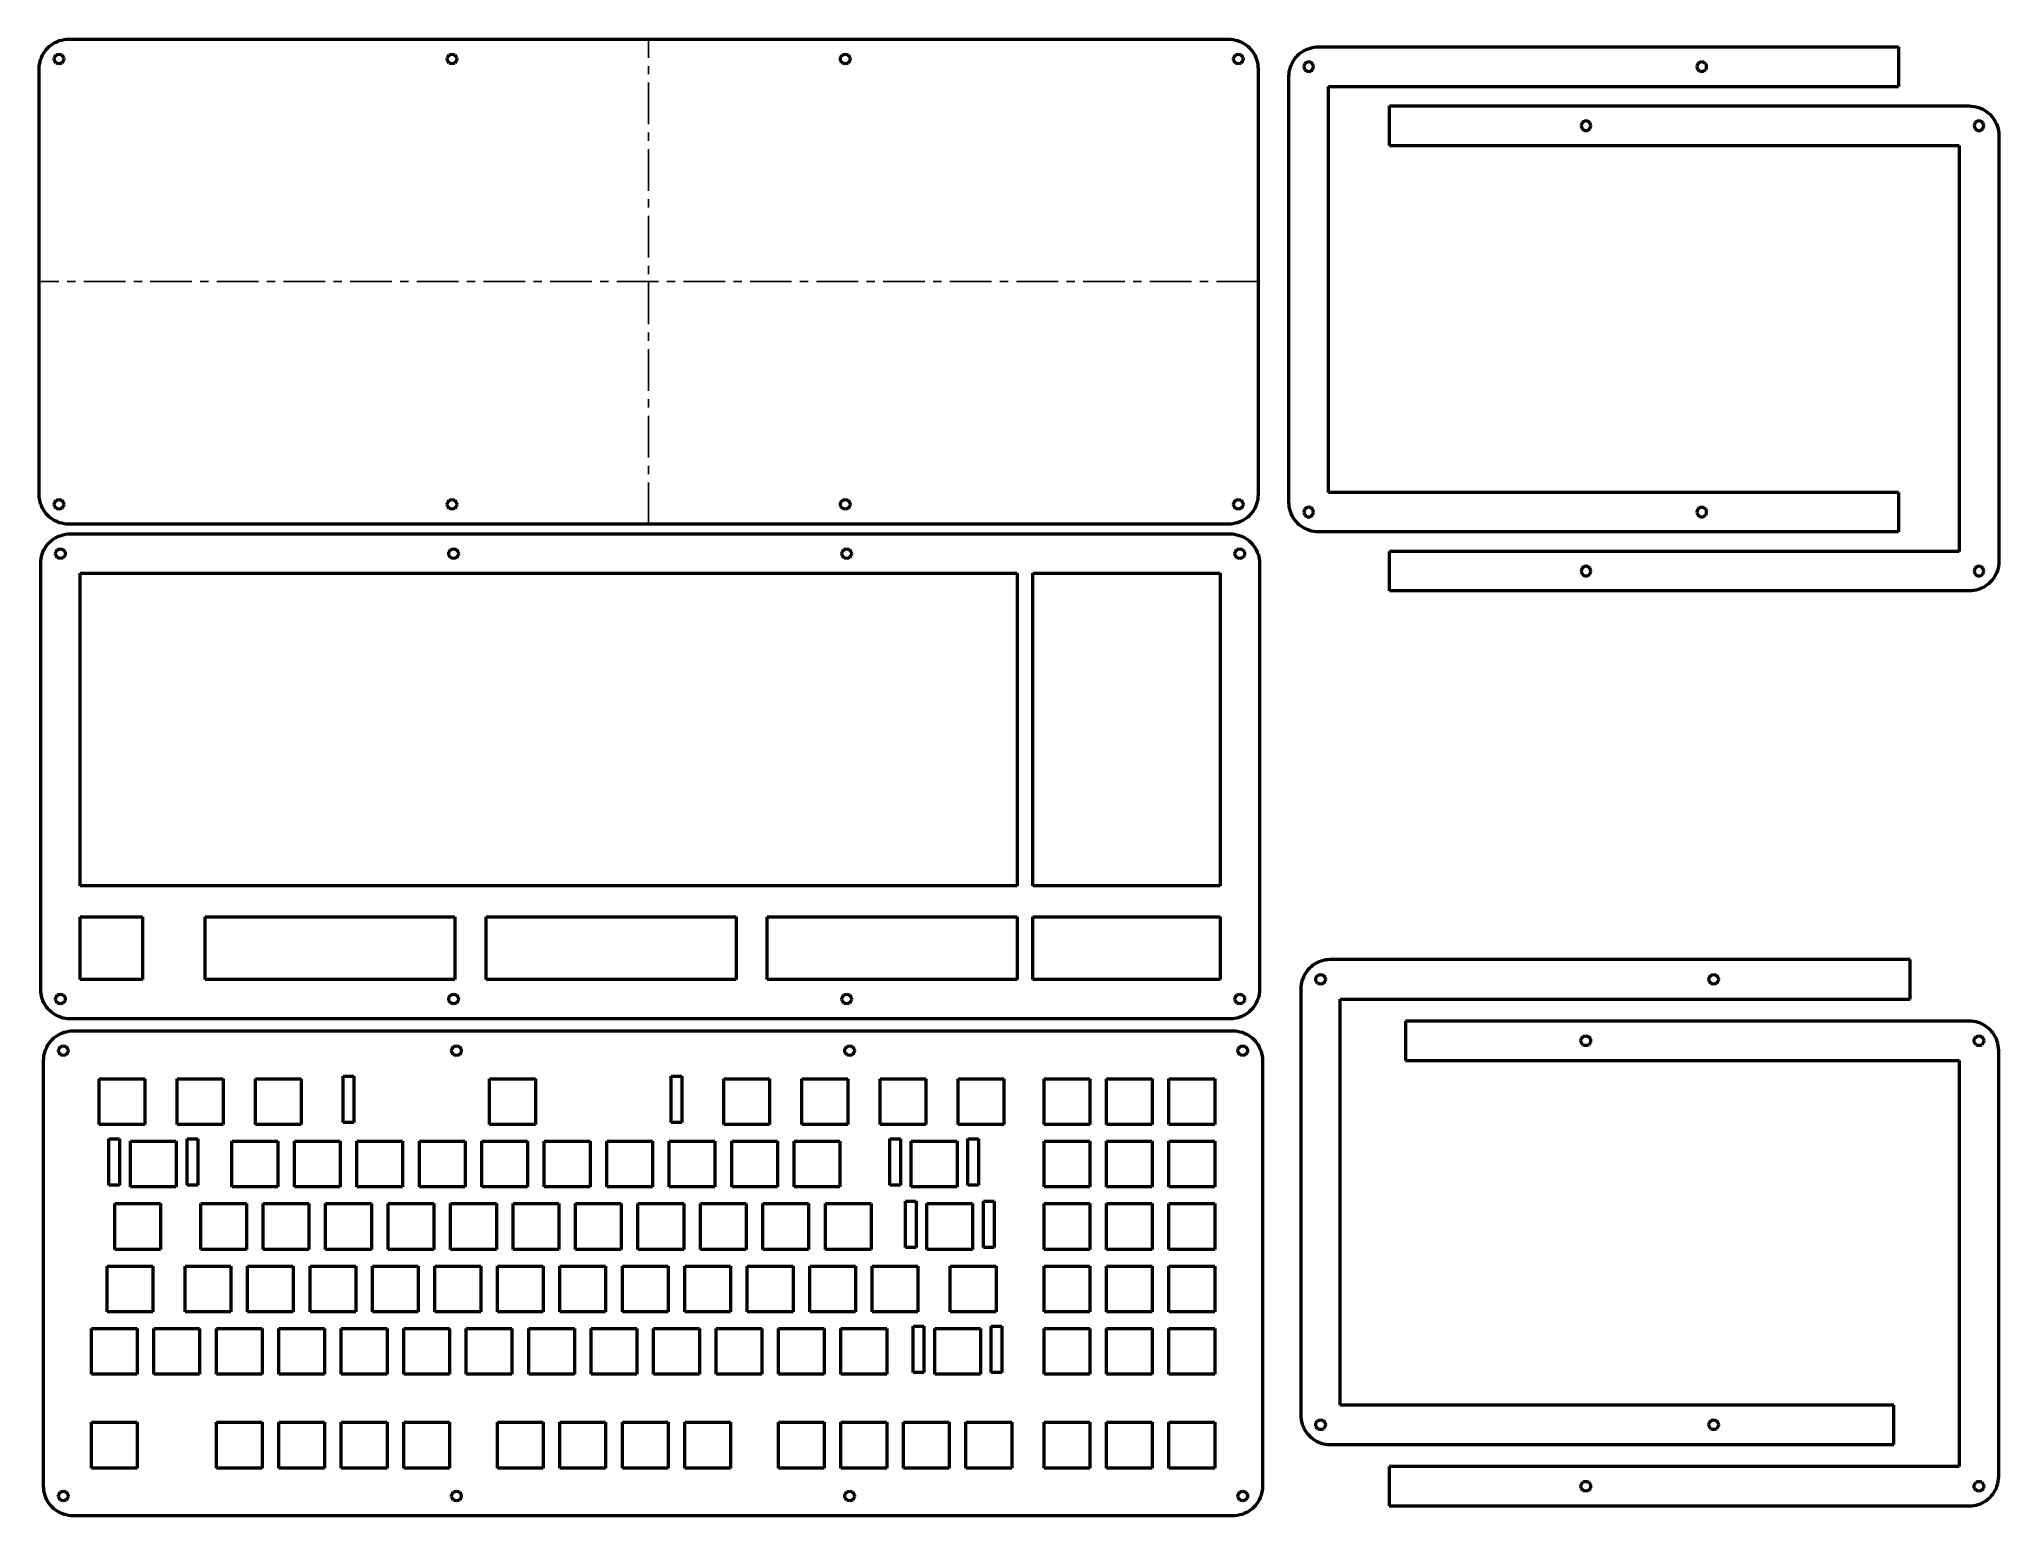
# Model space of a CAD drawing. Header units: millimetres. Extents: x 3 to 601, y 4 to 454.
import ezdxf

# ---------------------------------------------------------------- set-up
doc = ezdxf.new("R2010")
doc.units = ezdxf.units.MM
doc.linetypes.add('CENTERX2', pattern=[20.32, 12.7, -2.54, 2.54, -2.54])

msp = doc.modelspace()

# ---------------------------------------------------------------- linework, layer by layer
at = {"color": 7, "linetype": 'Continuous', "lineweight": 50}
for p, q in [((3.74, 447.82), (3.98, 448.49)), ((3.98, 448.49), (4.28, 449.13)), ((4.28, 449.13), (4.62, 449.75)), ((4.62, 449.75), (5.01, 450.33)), ((5.01, 450.33), (5.45, 450.89)), ((5.45, 450.89), (5.93, 451.41)), ((5.93, 451.41), (6.45, 451.89)), ((6.45, 451.89), (7.01, 452.32)), ((7.01, 452.32), (7.59, 452.72)), ((7.59, 452.72), (8.21, 453.06)), ((7.85, 448.02), (7.92, 448.47)), ((7.92, 448.47), (8.13, 448.88)), ((8.13, 448.88), (8.46, 449.21)), ((8.21, 453.06), (8.85, 453.36)), ((8.46, 449.21), (8.87, 449.42)), ((8.85, 453.36), (9.52, 453.6)), ((8.87, 449.42), (9.32, 449.49)), ((9.32, 449.49), (9.78, 449.42)), ((9.52, 453.6), (10.19, 453.79)), ((9.78, 449.42), (10.19, 449.21)), ((10.19, 453.79), (10.89, 453.93)), ((10.19, 449.21), (10.52, 448.88)), ((10.52, 448.88), (10.72, 448.47)), ((10.72, 448.47), (10.8, 448.02)), ((10.89, 453.93), (11.59, 454.02)), ((11.59, 454.02), (12.3, 454.04)), ((12.3, 454.04), (366.01, 454.04)), ((127.73, 448.02), (127.81, 448.47)), ((127.81, 448.47), (128.02, 448.88)), ((128.02, 448.88), (128.34, 449.21)), ((128.34, 449.21), (128.75, 449.42)), ((128.75, 449.42), (129.21, 449.49)), ((129.21, 449.49), (129.67, 449.42)), ((129.67, 449.42), (130.08, 449.21)), ((130.08, 449.21), (130.4, 448.88)), ((130.4, 448.88), (130.61, 448.47)), ((130.61, 448.47), (130.68, 448.02)), ((247.62, 448.02), (247.69, 448.47)), ((247.69, 448.47), (247.91, 448.88)), ((247.91, 448.88), (248.23, 449.21)), ((248.23, 449.21), (248.64, 449.42)), ((248.64, 449.42), (249.1, 449.49)), ((249.1, 449.49), (249.55, 449.42)), ((249.55, 449.42), (249.96, 449.21)), ((249.96, 449.21), (250.29, 448.88)), ((250.29, 448.88), (250.5, 448.47)), ((250.5, 448.47), (250.57, 448.02)), ((366.01, 454.04), (366.72, 454.02)), ((366.72, 454.02), (367.42, 453.93)), ((367.42, 453.93), (368.11, 453.79)), ((367.51, 448.02), (367.58, 448.47)), ((367.58, 448.47), (367.79, 448.88)), ((367.79, 448.88), (368.12, 449.21)), ((368.11, 453.79), (368.79, 453.6)), ((368.12, 449.21), (368.53, 449.42)), ((368.53, 449.42), (368.98, 449.49)), ((368.79, 453.6), (369.46, 453.36)), ((368.98, 449.49), (369.44, 449.42)), ((369.44, 449.42), (369.85, 449.21)), ((369.46, 453.36), (370.1, 453.06)), ((369.85, 449.21), (370.18, 448.88)), ((370.1, 453.06), (370.71, 452.72)), ((370.18, 448.88), (370.39, 448.47)), ((370.39, 448.47), (370.46, 448.02)), ((370.71, 452.72), (371.3, 452.32)), ((371.3, 452.32), (371.86, 451.89)), ((371.86, 451.89), (372.37, 451.41)), ((372.37, 451.41), (372.85, 450.89)), ((372.85, 450.89), (373.29, 450.33)), ((373.29, 450.33), (373.68, 449.75)), ((373.68, 449.75), (374.03, 449.13)), ((374.03, 449.13), (374.32, 448.49)), ((374.32, 448.49), (374.57, 447.82)), ((386.15, 447.98), (386.59, 448.54)), ((386.59, 448.54), (387.07, 449.06)), ((387.07, 449.06), (387.59, 449.54)), ((387.59, 449.54), (388.14, 449.97)), ((388.14, 449.97), (388.73, 450.37)), ((388.73, 450.37), (389.35, 450.71)), ((389.35, 450.71), (389.99, 451.01)), ((389.99, 451.01), (390.65, 451.25)), ((390.65, 451.25), (391.33, 451.44)), ((391.33, 451.44), (392.02, 451.58)), ((392.02, 451.58), (392.73, 451.67)), ((392.73, 451.67), (393.43, 451.69)), ((393.43, 451.69), (570.29, 451.69)), ((570.29, 451.69), (570.29, 439.64)), ((3.3, 445.04), (3.32, 445.75)), ((3.3, 315.17), (3.3, 445.04)), ((3.32, 445.75), (3.41, 446.45)), ((3.41, 446.45), (3.55, 447.14)), ((3.55, 447.14), (3.74, 447.82)), ((7.92, 447.56), (7.85, 448.02)), ((8.13, 447.15), (7.92, 447.56)), ((8.46, 446.82), (8.13, 447.15)), ((8.87, 446.62), (8.46, 446.82)), ((9.32, 446.54), (8.87, 446.62)), ((9.78, 446.62), (9.32, 446.54)), ((10.19, 446.82), (9.78, 446.62)), ((10.52, 447.15), (10.19, 446.82)), ((10.72, 447.56), (10.52, 447.15)), ((10.8, 448.02), (10.72, 447.56)), ((127.81, 447.56), (127.73, 448.02)), ((128.02, 447.15), (127.81, 447.56)), ((128.34, 446.82), (128.02, 447.15)), ((128.75, 446.62), (128.34, 446.82)), ((129.21, 446.54), (128.75, 446.62)), ((129.67, 446.62), (129.21, 446.54)), ((130.08, 446.82), (129.67, 446.62)), ((130.4, 447.15), (130.08, 446.82)), ((130.61, 447.56), (130.4, 447.15)), ((130.68, 448.02), (130.61, 447.56)), ((247.69, 447.56), (247.62, 448.02)), ((247.91, 447.15), (247.69, 447.56)), ((248.23, 446.82), (247.91, 447.15)), ((248.64, 446.62), (248.23, 446.82)), ((249.1, 446.54), (248.64, 446.62)), ((249.55, 446.62), (249.1, 446.54)), ((249.96, 446.82), (249.55, 446.62)), ((250.29, 447.15), (249.96, 446.82)), ((250.5, 447.56), (250.29, 447.15)), ((250.57, 448.02), (250.5, 447.56)), ((367.58, 447.56), (367.51, 448.02)), ((367.79, 447.15), (367.58, 447.56)), ((368.12, 446.82), (367.79, 447.15)), ((368.53, 446.62), (368.12, 446.82)), ((368.98, 446.54), (368.53, 446.62)), ((369.44, 446.62), (368.98, 446.54)), ((369.85, 446.82), (369.44, 446.62)), ((370.18, 447.15), (369.85, 446.82)), ((370.39, 447.56), (370.18, 447.15)), ((370.46, 448.02), (370.39, 447.56)), ((374.57, 447.82), (374.76, 447.14)), ((374.76, 447.14), (374.9, 446.45)), ((374.9, 446.45), (374.98, 445.75)), ((374.98, 445.75), (375.01, 445.04)), ((375.01, 445.04), (375.01, 315.17)), ((384.43, 442.69), (384.46, 443.4)), ((384.43, 312.82), (384.43, 442.69)), ((384.46, 443.4), (384.54, 444.1)), ((384.54, 444.1), (384.68, 444.79)), ((384.68, 444.79), (384.87, 445.47)), ((384.87, 445.47), (385.12, 446.14)), ((385.12, 446.14), (385.41, 446.78)), ((385.41, 446.78), (385.76, 447.39)), ((385.76, 447.39), (386.15, 447.98)), ((389.06, 446.12), (388.98, 445.67)), ((388.98, 445.67), (389.06, 445.21)), ((389.26, 446.53), (389.06, 446.12)), ((389.06, 445.21), (389.26, 444.8)), ((389.59, 446.86), (389.26, 446.53)), ((389.26, 444.8), (389.59, 444.47)), ((390, 447.07), (389.59, 446.86)), ((389.59, 444.47), (390, 444.27)), ((390.46, 447.14), (390, 447.07)), ((390, 444.27), (390.46, 444.19)), ((390.91, 447.07), (390.46, 447.14)), ((390.46, 444.19), (390.91, 444.27)), ((391.32, 446.86), (390.91, 447.07)), ((390.91, 444.27), (391.32, 444.47)), ((391.65, 446.53), (391.32, 446.86)), ((391.32, 444.47), (391.65, 444.8)), ((391.86, 446.12), (391.65, 446.53)), ((391.65, 444.8), (391.86, 445.21)), ((391.93, 445.67), (391.86, 446.12)), ((391.86, 445.21), (391.93, 445.67)), ((508.94, 446.12), (508.87, 445.67)), ((508.87, 445.67), (508.94, 445.21)), ((509.15, 446.53), (508.94, 446.12)), ((508.94, 445.21), (509.15, 444.8)), ((509.48, 446.86), (509.15, 446.53)), ((509.15, 444.8), (509.48, 444.47)), ((509.89, 447.07), (509.48, 446.86)), ((509.48, 444.47), (509.89, 444.27)), ((510.35, 447.14), (509.89, 447.07)), ((509.89, 444.27), (510.35, 444.19)), ((510.8, 447.07), (510.35, 447.14)), ((510.35, 444.19), (510.8, 444.27)), ((511.21, 446.86), (510.8, 447.07)), ((510.8, 444.27), (511.21, 444.47)), ((511.54, 446.53), (511.21, 446.86)), ((511.21, 444.47), (511.54, 444.8)), ((511.75, 446.12), (511.54, 446.53)), ((511.54, 444.8), (511.75, 445.21)), ((511.82, 445.67), (511.75, 446.12)), ((511.75, 445.21), (511.82, 445.67)), ((396.48, 439.64), (570.29, 439.64)), ((396.48, 315.86), (396.48, 439.64)), ((415.06, 433.68), (591.91, 433.68)), ((415.06, 421.63), (415.06, 433.68)), ((591.91, 433.68), (592.62, 433.65)), ((592.62, 433.65), (593.32, 433.57)), ((593.32, 433.57), (594.02, 433.43)), ((594.02, 433.43), (594.7, 433.24)), ((594.7, 433.24), (595.36, 432.99)), ((595.36, 432.99), (596, 432.7)), ((596, 432.7), (596.62, 432.35)), ((596.62, 432.35), (597.21, 431.96)), ((597.21, 431.96), (597.76, 431.52)), ((597.76, 431.52), (598.28, 431.04)), ((598.28, 431.04), (598.76, 430.52)), ((598.76, 430.52), (599.2, 429.97)), ((473.6, 428.11), (473.53, 427.65)), ((473.53, 427.65), (473.6, 427.2)), ((473.81, 428.52), (473.6, 428.11)), ((473.6, 427.2), (473.81, 426.79)), ((474.14, 428.85), (473.81, 428.52)), ((473.81, 426.79), (474.14, 426.46)), ((474.55, 429.05), (474.14, 428.85)), ((474.14, 426.46), (474.55, 426.25)), ((475, 429.13), (474.55, 429.05)), ((474.55, 426.25), (475, 426.18)), ((475.46, 429.05), (475, 429.13)), ((475, 426.18), (475.46, 426.25)), ((475.87, 428.85), (475.46, 429.05)), ((475.46, 426.25), (475.87, 426.46)), ((476.19, 428.52), (475.87, 428.85)), ((475.87, 426.46), (476.19, 426.79)), ((476.4, 428.11), (476.19, 428.52)), ((476.19, 426.79), (476.4, 427.2)), ((476.48, 427.65), (476.4, 428.11)), ((476.4, 427.2), (476.48, 427.65)), ((593.49, 428.11), (593.41, 427.65)), ((593.41, 427.65), (593.49, 427.2)), ((593.7, 428.52), (593.49, 428.11)), ((593.49, 427.2), (593.7, 426.79)), ((594.02, 428.85), (593.7, 428.52)), ((593.7, 426.79), (594.02, 426.46)), ((594.43, 429.05), (594.02, 428.85)), ((594.02, 426.46), (594.43, 426.25)), ((594.89, 429.13), (594.43, 429.05)), ((594.43, 426.25), (594.89, 426.18)), ((595.34, 429.05), (594.89, 429.13)), ((594.89, 426.18), (595.34, 426.25)), ((595.76, 428.85), (595.34, 429.05)), ((595.34, 426.25), (595.76, 426.46)), ((596.08, 428.52), (595.76, 428.85)), ((595.76, 426.46), (596.08, 426.79)), ((596.29, 428.11), (596.08, 428.52)), ((596.08, 426.79), (596.29, 427.2)), ((596.36, 427.65), (596.29, 428.11)), ((596.29, 427.2), (596.36, 427.65)), ((599.2, 429.97), (599.59, 429.38)), ((599.59, 429.38), (599.93, 428.76)), ((599.93, 428.76), (600.23, 428.12)), ((600.23, 428.12), (600.47, 427.46)), ((600.47, 427.46), (600.67, 426.78)), ((600.67, 426.78), (600.8, 426.08)), ((600.8, 426.08), (600.89, 425.38)), ((600.89, 425.38), (600.91, 424.68)), ((600.91, 424.68), (600.91, 294.8)), ((415.06, 421.63), (588.86, 421.63)), ((588.86, 421.63), (588.86, 297.85)), ((3.32, 314.46), (3.3, 315.17)), ((3.41, 313.76), (3.32, 314.46)), ((3.55, 313.06), (3.41, 313.76)), ((3.74, 312.39), (3.55, 313.06)), ((3.98, 311.72), (3.74, 312.39)), ((4.28, 311.08), (3.98, 311.72)), ((4.62, 310.46), (4.28, 311.08)), ((7.85, 312.19), (7.92, 312.65)), ((7.92, 311.74), (7.85, 312.19)), ((7.92, 312.65), (8.13, 313.06)), ((8.13, 311.33), (7.92, 311.74)), ((8.13, 313.06), (8.46, 313.38)), ((8.46, 311), (8.13, 311.33)), ((8.46, 313.38), (8.87, 313.59)), ((8.87, 310.79), (8.46, 311)), ((8.87, 313.59), (9.32, 313.67)), ((9.32, 310.72), (8.87, 310.79)), ((9.32, 313.67), (9.78, 313.59)), ((9.78, 310.79), (9.32, 310.72)), ((9.78, 313.59), (10.19, 313.38)), ((10.19, 311), (9.78, 310.79)), ((10.19, 313.38), (10.52, 313.06)), ((10.52, 311.33), (10.19, 311)), ((10.52, 313.06), (10.72, 312.65)), ((10.72, 311.74), (10.52, 311.33)), ((10.72, 312.65), (10.8, 312.19)), ((10.8, 312.19), (10.72, 311.74)), ((127.73, 312.19), (127.81, 312.65)), ((127.81, 311.74), (127.73, 312.19)), ((127.81, 312.65), (128.02, 313.06)), ((128.02, 311.33), (127.81, 311.74)), ((128.02, 313.06), (128.34, 313.38)), ((128.34, 311), (128.02, 311.33)), ((128.34, 313.38), (128.75, 313.59)), ((128.75, 310.79), (128.34, 311)), ((128.75, 313.59), (129.21, 313.67)), ((129.21, 310.72), (128.75, 310.79)), ((129.21, 313.67), (129.67, 313.59)), ((129.67, 310.79), (129.21, 310.72)), ((129.67, 313.59), (130.08, 313.38)), ((130.08, 311), (129.67, 310.79)), ((130.08, 313.38), (130.4, 313.06)), ((130.4, 311.33), (130.08, 311)), ((130.4, 313.06), (130.61, 312.65)), ((130.61, 311.74), (130.4, 311.33)), ((130.61, 312.65), (130.68, 312.19)), ((130.68, 312.19), (130.61, 311.74)), ((247.62, 312.19), (247.69, 312.65)), ((247.69, 311.74), (247.62, 312.19)), ((247.69, 312.65), (247.91, 313.06)), ((247.91, 311.33), (247.69, 311.74)), ((247.91, 313.06), (248.23, 313.38)), ((248.23, 311), (247.91, 311.33)), ((248.23, 313.38), (248.64, 313.59)), ((248.64, 310.79), (248.23, 311)), ((248.64, 313.59), (249.1, 313.67)), ((249.1, 310.72), (248.64, 310.79)), ((249.1, 313.67), (249.55, 313.59)), ((249.55, 310.79), (249.1, 310.72)), ((249.55, 313.59), (249.96, 313.38)), ((249.96, 311), (249.55, 310.79)), ((249.96, 313.38), (250.29, 313.06)), ((250.29, 311.33), (249.96, 311)), ((250.29, 313.06), (250.5, 312.65)), ((250.5, 311.74), (250.29, 311.33)), ((250.5, 312.65), (250.57, 312.19)), ((250.57, 312.19), (250.5, 311.74)), ((367.51, 312.19), (367.58, 312.65)), ((367.58, 311.74), (367.51, 312.19)), ((367.58, 312.65), (367.79, 313.06)), ((367.79, 311.33), (367.58, 311.74)), ((367.79, 313.06), (368.12, 313.38)), ((368.12, 311), (367.79, 311.33)), ((368.12, 313.38), (368.53, 313.59)), ((368.53, 310.79), (368.12, 311)), ((368.53, 313.59), (368.98, 313.67)), ((368.98, 310.72), (368.53, 310.79)), ((368.98, 313.67), (369.44, 313.59)), ((369.44, 310.79), (368.98, 310.72)), ((369.44, 313.59), (369.85, 313.38)), ((369.85, 311), (369.44, 310.79)), ((369.85, 313.38), (370.18, 313.06)), ((370.18, 311.33), (369.85, 311)), ((370.18, 313.06), (370.39, 312.65)), ((370.39, 311.74), (370.18, 311.33)), ((370.39, 312.65), (370.46, 312.19)), ((370.46, 312.19), (370.39, 311.74)), ((374.03, 311.08), (373.68, 310.46)), ((374.32, 311.72), (374.03, 311.08)), ((374.57, 312.39), (374.32, 311.72)), ((374.76, 313.06), (374.57, 312.39)), ((374.9, 313.76), (374.76, 313.06)), ((374.98, 314.46), (374.9, 313.76)), ((375.01, 315.17), (374.98, 314.46)), ((384.46, 312.11), (384.43, 312.82)), ((384.54, 311.41), (384.46, 312.11)), ((384.68, 310.72), (384.54, 311.41)), ((389.59, 311.04), (389.26, 310.71)), ((390, 311.24), (389.59, 311.04)), ((390.46, 311.32), (390, 311.24)), ((390.91, 311.24), (390.46, 311.32)), ((391.32, 311.04), (390.91, 311.24)), ((391.65, 310.71), (391.32, 311.04)), ((570.29, 315.86), (396.48, 315.86)), ((509.48, 311.04), (509.15, 310.71)), ((509.89, 311.24), (509.48, 311.04)), ((510.35, 311.32), (509.89, 311.24)), ((510.8, 311.24), (510.35, 311.32)), ((511.21, 311.04), (510.8, 311.24)), ((511.54, 310.71), (511.21, 311.04)), ((570.29, 315.86), (570.29, 303.82)), ((5.01, 309.88), (4.62, 310.46)), ((5.45, 309.32), (5.01, 309.88)), ((5.93, 308.8), (5.45, 309.32)), ((6.45, 308.32), (5.93, 308.8)), ((7.01, 307.88), (6.45, 308.32)), ((7.59, 307.49), (7.01, 307.88)), ((8.21, 307.15), (7.59, 307.49)), ((8.85, 306.85), (8.21, 307.15)), ((9.52, 306.61), (8.85, 306.85)), ((10.19, 306.42), (9.52, 306.61)), ((10.89, 306.28), (10.19, 306.42)), ((11.59, 306.19), (10.89, 306.28)), ((12.3, 306.17), (11.59, 306.19)), ((366.01, 306.17), (12.3, 306.17)), ((366.72, 306.19), (366.01, 306.17)), ((367.42, 306.28), (366.72, 306.19)), ((368.11, 306.42), (367.42, 306.28)), ((368.79, 306.61), (368.11, 306.42)), ((369.46, 306.85), (368.79, 306.61)), ((370.1, 307.15), (369.46, 306.85)), ((370.71, 307.49), (370.1, 307.15)), ((371.3, 307.88), (370.71, 307.49)), ((371.86, 308.32), (371.3, 307.88)), ((372.37, 308.8), (371.86, 308.32)), ((372.85, 309.32), (372.37, 308.8)), ((373.29, 309.88), (372.85, 309.32)), ((373.68, 310.46), (373.29, 309.88)), ((384.87, 310.03), (384.68, 310.72)), ((385.12, 309.37), (384.87, 310.03)), ((385.41, 308.73), (385.12, 309.37)), ((385.76, 308.11), (385.41, 308.73)), ((386.15, 307.53), (385.76, 308.11)), ((386.59, 306.97), (386.15, 307.53)), ((387.07, 306.45), (386.59, 306.97)), ((387.59, 305.97), (387.07, 306.45)), ((388.14, 305.54), (387.59, 305.97)), ((388.73, 305.14), (388.14, 305.54)), ((389.35, 304.8), (388.73, 305.14)), ((389.06, 310.3), (388.98, 309.84)), ((388.98, 309.84), (389.06, 309.39)), ((389.26, 310.71), (389.06, 310.3)), ((389.06, 309.39), (389.26, 308.97)), ((389.26, 308.97), (389.59, 308.65)), ((389.99, 304.5), (389.35, 304.8)), ((389.59, 308.65), (390, 308.44)), ((390, 308.44), (390.46, 308.37)), ((390.46, 308.37), (390.91, 308.44)), ((390.91, 308.44), (391.32, 308.65)), ((391.32, 308.65), (391.65, 308.97)), ((391.86, 310.3), (391.65, 310.71)), ((391.65, 308.97), (391.86, 309.39)), ((391.93, 309.84), (391.86, 310.3)), ((391.86, 309.39), (391.93, 309.84)), ((508.94, 310.3), (508.87, 309.84)), ((508.87, 309.84), (508.94, 309.39)), ((509.15, 310.71), (508.94, 310.3)), ((508.94, 309.39), (509.15, 308.97)), ((509.15, 308.97), (509.48, 308.65)), ((509.48, 308.65), (509.89, 308.44)), ((509.89, 308.44), (510.35, 308.37)), ((510.35, 308.37), (510.8, 308.44)), ((510.8, 308.44), (511.21, 308.65)), ((511.21, 308.65), (511.54, 308.97)), ((511.75, 310.3), (511.54, 310.71)), ((511.54, 308.97), (511.75, 309.39)), ((511.82, 309.84), (511.75, 310.3)), ((511.75, 309.39), (511.82, 309.84)), ((4.73, 298.28), (5.07, 298.89)), ((5.07, 298.89), (5.46, 299.48)), ((5.46, 299.48), (5.9, 300.04)), ((5.9, 300.04), (6.38, 300.55)), ((6.38, 300.55), (6.9, 301.04)), ((6.9, 301.04), (7.46, 301.47)), ((7.46, 301.47), (8.04, 301.87)), ((8.04, 301.87), (8.66, 302.21)), ((8.66, 302.21), (9.3, 302.51)), ((9.3, 302.51), (9.97, 302.75)), ((9.97, 302.75), (10.64, 302.94)), ((10.64, 302.94), (11.34, 303.08)), ((11.34, 303.08), (12.04, 303.16)), ((12.04, 303.16), (12.75, 303.19)), ((12.75, 303.19), (366.46, 303.19)), ((366.46, 303.19), (367.17, 303.16)), ((367.17, 303.16), (367.87, 303.08)), ((367.87, 303.08), (368.56, 302.94)), ((368.56, 302.94), (369.24, 302.75)), ((369.24, 302.75), (369.91, 302.51)), ((369.91, 302.51), (370.55, 302.21)), ((370.55, 302.21), (371.16, 301.87)), ((371.16, 301.87), (371.75, 301.47)), ((371.75, 301.47), (372.31, 301.04)), ((372.31, 301.04), (372.82, 300.55)), ((372.82, 300.55), (373.3, 300.04)), ((373.3, 300.04), (373.74, 299.48)), ((373.74, 299.48), (374.13, 298.89)), ((374.13, 298.89), (374.48, 298.28)), ((390.65, 304.26), (389.99, 304.5)), ((391.33, 304.06), (390.65, 304.26)), ((392.02, 303.93), (391.33, 304.06)), ((392.73, 303.84), (392.02, 303.93)), ((393.43, 303.82), (392.73, 303.84)), ((570.29, 303.82), (393.43, 303.82)), ((3.75, 294.19), (3.77, 294.9)), ((3.75, 164.32), (3.75, 294.19)), ((3.77, 294.9), (3.86, 295.6)), ((3.86, 295.6), (4, 296.29)), ((4, 296.29), (4.19, 296.97)), ((4.19, 296.97), (4.43, 297.64)), ((4.43, 297.64), (4.73, 298.28)), ((8.3, 297.17), (8.37, 297.62)), ((8.37, 296.71), (8.3, 297.17)), ((8.37, 297.62), (8.58, 298.03)), ((8.58, 296.3), (8.37, 296.71)), ((8.58, 298.03), (8.91, 298.36)), ((8.91, 295.97), (8.58, 296.3)), ((8.91, 298.36), (9.32, 298.57)), ((9.32, 295.76), (8.91, 295.97)), ((9.32, 298.57), (9.77, 298.64)), ((9.77, 295.69), (9.32, 295.76)), ((9.77, 298.64), (10.23, 298.57)), ((10.23, 295.76), (9.77, 295.69)), ((10.23, 298.57), (10.64, 298.36)), ((10.64, 295.97), (10.23, 295.76)), ((10.64, 298.36), (10.97, 298.03)), ((10.97, 296.3), (10.64, 295.97)), ((10.97, 298.03), (11.17, 297.62)), ((11.17, 296.71), (10.97, 296.3)), ((11.17, 297.62), (11.25, 297.17)), ((11.25, 297.17), (11.17, 296.71)), ((128.18, 297.17), (128.26, 297.62)), ((128.26, 296.71), (128.18, 297.17)), ((128.26, 297.62), (128.47, 298.03)), ((128.47, 296.3), (128.26, 296.71)), ((128.47, 298.03), (128.79, 298.36)), ((128.79, 295.97), (128.47, 296.3)), ((128.79, 298.36), (129.2, 298.57)), ((129.2, 295.76), (128.79, 295.97)), ((129.2, 298.57), (129.66, 298.64)), ((129.66, 295.69), (129.2, 295.76)), ((129.66, 298.64), (130.12, 298.57)), ((130.12, 295.76), (129.66, 295.69)), ((130.12, 298.57), (130.53, 298.36)), ((130.53, 295.97), (130.12, 295.76)), ((130.53, 298.36), (130.85, 298.03)), ((130.85, 296.3), (130.53, 295.97)), ((130.85, 298.03), (131.06, 297.62)), ((131.06, 296.71), (130.85, 296.3)), ((131.06, 297.62), (131.13, 297.17)), ((131.13, 297.17), (131.06, 296.71)), ((248.07, 297.17), (248.14, 297.62)), ((248.14, 296.71), (248.07, 297.17)), ((248.14, 297.62), (248.36, 298.03)), ((248.36, 296.3), (248.14, 296.71)), ((248.36, 298.03), (248.68, 298.36)), ((248.68, 295.97), (248.36, 296.3)), ((248.68, 298.36), (249.09, 298.57)), ((249.09, 295.76), (248.68, 295.97)), ((249.09, 298.57), (249.55, 298.64)), ((249.55, 295.69), (249.09, 295.76)), ((249.55, 298.64), (250, 298.57)), ((250, 295.76), (249.55, 295.69)), ((250, 298.57), (250.41, 298.36)), ((250.41, 295.97), (250, 295.76)), ((250.41, 298.36), (250.74, 298.03)), ((250.74, 296.3), (250.41, 295.97)), ((250.74, 298.03), (250.95, 297.62)), ((250.95, 296.71), (250.74, 296.3)), ((250.95, 297.62), (251.02, 297.17)), ((251.02, 297.17), (250.95, 296.71)), ((367.96, 297.17), (368.03, 297.62)), ((368.03, 296.71), (367.96, 297.17)), ((368.03, 297.62), (368.24, 298.03)), ((368.24, 296.3), (368.03, 296.71)), ((368.24, 298.03), (368.57, 298.36)), ((368.57, 295.97), (368.24, 296.3)), ((368.57, 298.36), (368.98, 298.57)), ((368.98, 295.76), (368.57, 295.97)), ((368.98, 298.57), (369.43, 298.64)), ((369.43, 295.69), (368.98, 295.76)), ((369.43, 298.64), (369.89, 298.57)), ((369.89, 295.76), (369.43, 295.69)), ((369.89, 298.57), (370.3, 298.36)), ((370.3, 295.97), (369.89, 295.76)), ((370.3, 298.36), (370.63, 298.03)), ((370.63, 296.3), (370.3, 295.97)), ((370.63, 298.03), (370.84, 297.62)), ((370.84, 296.71), (370.63, 296.3)), ((370.84, 297.62), (370.91, 297.17)), ((370.91, 297.17), (370.84, 296.71)), ((374.48, 298.28), (374.77, 297.64)), ((374.77, 297.64), (375.02, 296.97)), ((375.02, 296.97), (375.21, 296.29)), ((375.21, 296.29), (375.35, 295.6)), ((375.35, 295.6), (375.43, 294.9)), ((375.43, 294.9), (375.46, 294.19)), ((375.46, 294.19), (375.46, 164.32)), ((415.06, 285.8), (415.06, 297.85)), ((588.86, 297.85), (415.06, 297.85)), ((474.14, 293.02), (473.81, 292.69)), ((474.55, 293.23), (474.14, 293.02)), ((475, 293.3), (474.55, 293.23)), ((475.46, 293.23), (475, 293.3)), ((475.87, 293.02), (475.46, 293.23)), ((476.19, 292.69), (475.87, 293.02)), ((594.02, 293.02), (593.7, 292.69)), ((594.43, 293.23), (594.02, 293.02)), ((594.89, 293.3), (594.43, 293.23)), ((595.34, 293.23), (594.89, 293.3)), ((595.76, 293.02), (595.34, 293.23)), ((596.08, 292.69), (595.76, 293.02)), ((600.8, 293.39), (600.67, 292.7)), ((600.89, 294.09), (600.8, 293.39)), ((600.91, 294.8), (600.89, 294.09)), ((15.77, 291.17), (301.52, 291.17)), ((15.77, 272.11), (15.77, 291.17)), ((301.52, 291.17), (301.52, 272.11)), ((306.28, 291.17), (363.44, 291.17)), ((306.28, 195.91), (306.28, 291.17)), ((363.44, 291.17), (363.44, 195.91)), ((473.6, 292.28), (473.53, 291.83)), ((473.53, 291.83), (473.6, 291.37)), ((473.81, 292.69), (473.6, 292.28)), ((473.6, 291.37), (473.81, 290.96)), ((473.81, 290.96), (474.14, 290.63)), ((474.14, 290.63), (474.55, 290.42)), ((474.55, 290.42), (475, 290.35)), ((475, 290.35), (475.46, 290.42)), ((475.46, 290.42), (475.87, 290.63)), ((475.87, 290.63), (476.19, 290.96)), ((476.4, 292.28), (476.19, 292.69)), ((476.19, 290.96), (476.4, 291.37)), ((476.48, 291.83), (476.4, 292.28)), ((476.4, 291.37), (476.48, 291.83)), ((593.49, 292.28), (593.41, 291.83)), ((593.41, 291.83), (593.49, 291.37)), ((593.7, 292.69), (593.49, 292.28)), ((593.49, 291.37), (593.7, 290.96)), ((593.7, 290.96), (594.02, 290.63)), ((594.02, 290.63), (594.43, 290.42)), ((594.43, 290.42), (594.89, 290.35)), ((594.89, 290.35), (595.34, 290.42)), ((595.34, 290.42), (595.76, 290.63)), ((595.76, 290.63), (596.08, 290.96)), ((596.62, 287.13), (596, 286.78)), ((596.29, 292.28), (596.08, 292.69)), ((596.08, 290.96), (596.29, 291.37)), ((596.36, 291.83), (596.29, 292.28)), ((596.29, 291.37), (596.36, 291.83)), ((597.21, 287.52), (596.62, 287.13)), ((597.76, 287.96), (597.21, 287.52)), ((598.28, 288.44), (597.76, 287.96)), ((598.76, 288.96), (598.28, 288.44)), ((599.2, 289.51), (598.76, 288.96)), ((599.59, 290.1), (599.2, 289.51)), ((599.93, 290.72), (599.59, 290.1)), ((600.23, 291.36), (599.93, 290.72)), ((600.47, 292.02), (600.23, 291.36)), ((600.67, 292.7), (600.47, 292.02)), ((591.91, 285.8), (415.06, 285.8)), ((592.62, 285.83), (591.91, 285.8)), ((593.32, 285.91), (592.62, 285.83)), ((594.02, 286.05), (593.32, 285.91)), ((594.7, 286.24), (594.02, 286.05)), ((595.36, 286.49), (594.7, 286.24)), ((596, 286.78), (595.36, 286.49)), ((15.77, 272.11), (15.77, 272.11)), ((15.77, 234.01), (15.77, 272.11)), ((301.52, 272.11), (301.52, 272.11)), ((301.52, 272.11), (301.52, 195.91)), ((15.77, 234.01), (15.77, 234.01)), ((15.77, 214.96), (15.77, 234.01)), ((15.77, 214.96), (15.77, 214.96)), ((15.77, 195.91), (15.77, 214.96)), ((301.52, 195.91), (15.77, 195.91)), ((363.44, 195.91), (306.28, 195.91)), ((15.77, 186.39), (34.82, 186.39)), ((15.77, 167.34), (15.77, 186.39)), ((34.82, 186.39), (34.82, 167.34)), ((53.87, 186.39), (130.07, 186.39)), ((53.87, 167.34), (53.87, 186.39)), ((130.07, 186.39), (130.07, 167.34)), ((139.6, 186.39), (215.8, 186.39)), ((139.6, 167.34), (139.6, 186.39)), ((215.8, 186.39), (215.8, 167.34)), ((225.32, 186.39), (301.52, 186.39)), ((225.32, 167.34), (225.32, 186.39)), ((301.52, 186.39), (301.52, 167.34)), ((306.28, 186.39), (363.44, 186.39)), ((306.28, 167.34), (306.28, 186.39)), ((363.44, 186.39), (363.44, 167.34)), ((396.33, 173.34), (395.63, 173.26)), ((397.04, 173.37), (396.33, 173.34)), ((573.89, 173.37), (397.04, 173.37)), ((573.89, 161.32), (573.89, 173.37)), ((34.82, 167.34), (15.77, 167.34)), ((130.07, 167.34), (53.87, 167.34)), ((215.8, 167.34), (139.6, 167.34)), ((301.52, 167.34), (225.32, 167.34)), ((363.44, 167.34), (306.28, 167.34)), ((388.72, 167.81), (388.48, 167.15)), ((389.02, 168.45), (388.72, 167.81)), ((389.36, 169.07), (389.02, 168.45)), ((389.75, 169.66), (389.36, 169.07)), ((390.19, 170.21), (389.75, 169.66)), ((390.67, 170.73), (390.19, 170.21)), ((391.19, 171.21), (390.67, 170.73)), ((391.74, 171.65), (391.19, 171.21)), ((392.33, 172.04), (391.74, 171.65)), ((392.95, 172.39), (392.33, 172.04)), ((392.59, 167.34), (392.66, 167.8)), ((392.66, 166.89), (392.59, 167.34)), ((392.66, 167.8), (392.87, 168.21)), ((392.87, 168.21), (393.19, 168.54)), ((393.59, 172.68), (392.95, 172.39)), ((393.19, 168.54), (393.61, 168.74)), ((394.25, 172.93), (393.59, 172.68)), ((393.61, 168.74), (394.06, 168.82)), ((394.06, 168.82), (394.52, 168.74)), ((394.93, 173.12), (394.25, 172.93)), ((394.52, 168.74), (394.93, 168.54)), ((395.63, 173.26), (394.93, 173.12)), ((394.93, 168.54), (395.25, 168.21)), ((395.25, 168.21), (395.46, 167.8)), ((395.46, 167.8), (395.54, 167.34)), ((395.54, 167.34), (395.46, 166.89)), ((512.47, 167.34), (512.55, 167.8)), ((512.55, 166.89), (512.47, 167.34)), ((512.55, 167.8), (512.76, 168.21)), ((512.76, 168.21), (513.08, 168.54)), ((513.08, 168.54), (513.49, 168.74)), ((513.49, 168.74), (513.95, 168.82)), ((513.95, 168.82), (514.4, 168.74)), ((514.4, 168.74), (514.81, 168.54)), ((514.81, 168.54), (515.14, 168.21)), ((515.14, 168.21), (515.35, 167.8)), ((515.35, 167.8), (515.42, 167.34)), ((515.42, 167.34), (515.35, 166.89)), ((3.77, 163.61), (3.75, 164.32)), ((3.86, 162.91), (3.77, 163.61)), ((4, 162.21), (3.86, 162.91)), ((4.19, 161.53), (4, 162.21)), ((4.43, 160.87), (4.19, 161.53)), ((8.3, 161.34), (8.37, 161.8)), ((8.37, 161.8), (8.58, 162.21)), ((8.58, 162.21), (8.91, 162.53)), ((8.91, 162.53), (9.32, 162.74)), ((9.32, 162.74), (9.77, 162.82)), ((9.77, 162.82), (10.23, 162.74)), ((10.23, 162.74), (10.64, 162.53)), ((10.64, 162.53), (10.97, 162.21)), ((10.97, 162.21), (11.17, 161.8)), ((11.17, 161.8), (11.25, 161.34)), ((128.18, 161.34), (128.26, 161.8)), ((128.26, 161.8), (128.47, 162.21)), ((128.47, 162.21), (128.79, 162.53)), ((128.79, 162.53), (129.2, 162.74)), ((129.2, 162.74), (129.66, 162.82)), ((129.66, 162.82), (130.12, 162.74)), ((130.12, 162.74), (130.53, 162.53)), ((130.53, 162.53), (130.85, 162.21)), ((130.85, 162.21), (131.06, 161.8)), ((131.06, 161.8), (131.13, 161.34)), ((248.07, 161.34), (248.14, 161.8)), ((248.14, 161.8), (248.36, 162.21)), ((248.36, 162.21), (248.68, 162.53)), ((248.68, 162.53), (249.09, 162.74)), ((249.09, 162.74), (249.55, 162.82)), ((249.55, 162.82), (250, 162.74)), ((250, 162.74), (250.41, 162.53)), ((250.41, 162.53), (250.74, 162.21)), ((250.74, 162.21), (250.95, 161.8)), ((250.95, 161.8), (251.02, 161.34)), ((367.96, 161.34), (368.03, 161.8)), ((368.03, 161.8), (368.24, 162.21)), ((368.24, 162.21), (368.57, 162.53)), ((368.57, 162.53), (368.98, 162.74)), ((368.98, 162.74), (369.43, 162.82)), ((369.43, 162.82), (369.89, 162.74)), ((369.89, 162.74), (370.3, 162.53)), ((370.3, 162.53), (370.63, 162.21)), ((370.63, 162.21), (370.84, 161.8)), ((370.84, 161.8), (370.91, 161.34)), ((375.02, 161.53), (374.77, 160.87)), ((375.21, 162.21), (375.02, 161.53)), ((375.35, 162.91), (375.21, 162.21)), ((375.43, 163.61), (375.35, 162.91)), ((375.46, 164.32), (375.43, 163.61)), ((388.06, 165.07), (388.04, 164.37)), ((388.04, 164.37), (388.04, 34.49)), ((388.15, 165.77), (388.06, 165.07)), ((388.28, 166.47), (388.15, 165.77)), ((388.48, 167.15), (388.28, 166.47)), ((392.87, 166.48), (392.66, 166.89)), ((393.19, 166.15), (392.87, 166.48)), ((393.61, 165.94), (393.19, 166.15)), ((394.06, 165.87), (393.61, 165.94)), ((394.52, 165.94), (394.06, 165.87)), ((394.93, 166.15), (394.52, 165.94)), ((395.25, 166.48), (394.93, 166.15)), ((395.46, 166.89), (395.25, 166.48)), ((512.76, 166.48), (512.55, 166.89)), ((513.08, 166.15), (512.76, 166.48)), ((513.49, 165.94), (513.08, 166.15)), ((513.95, 165.87), (513.49, 165.94)), ((514.4, 165.94), (513.95, 165.87)), ((514.81, 166.15), (514.4, 165.94)), ((515.14, 166.48), (514.81, 166.15)), ((515.35, 166.89), (515.14, 166.48)), ((4.73, 160.23), (4.43, 160.87)), ((5.07, 159.61), (4.73, 160.23)), ((5.46, 159.02), (5.07, 159.61)), ((5.9, 158.47), (5.46, 159.02)), ((6.38, 157.95), (5.9, 158.47)), ((6.9, 157.47), (6.38, 157.95)), ((7.46, 157.03), (6.9, 157.47)), ((8.04, 156.64), (7.46, 157.03)), ((8.66, 156.3), (8.04, 156.64)), ((8.37, 160.89), (8.3, 161.34)), ((8.58, 160.47), (8.37, 160.89)), ((8.91, 160.15), (8.58, 160.47)), ((9.3, 156), (8.66, 156.3)), ((9.32, 159.94), (8.91, 160.15)), ((9.97, 155.76), (9.3, 156)), ((9.77, 159.87), (9.32, 159.94)), ((10.23, 159.94), (9.77, 159.87)), ((10.64, 155.56), (9.97, 155.76)), ((10.64, 160.15), (10.23, 159.94)), ((10.97, 160.47), (10.64, 160.15)), ((11.34, 155.43), (10.64, 155.56)), ((11.17, 160.89), (10.97, 160.47)), ((11.25, 161.34), (11.17, 160.89)), ((12.04, 155.34), (11.34, 155.43)), ((128.26, 160.89), (128.18, 161.34)), ((128.47, 160.47), (128.26, 160.89)), ((128.79, 160.15), (128.47, 160.47)), ((129.2, 159.94), (128.79, 160.15)), ((129.66, 159.87), (129.2, 159.94)), ((130.12, 159.94), (129.66, 159.87)), ((130.53, 160.15), (130.12, 159.94)), ((130.85, 160.47), (130.53, 160.15)), ((131.06, 160.89), (130.85, 160.47)), ((131.13, 161.34), (131.06, 160.89)), ((248.14, 160.89), (248.07, 161.34)), ((248.36, 160.47), (248.14, 160.89)), ((248.68, 160.15), (248.36, 160.47)), ((249.09, 159.94), (248.68, 160.15)), ((249.55, 159.87), (249.09, 159.94)), ((250, 159.94), (249.55, 159.87)), ((250.41, 160.15), (250, 159.94)), ((250.74, 160.47), (250.41, 160.15)), ((250.95, 160.89), (250.74, 160.47)), ((251.02, 161.34), (250.95, 160.89)), ((367.87, 155.43), (367.17, 155.34)), ((368.56, 155.56), (367.87, 155.43)), ((368.03, 160.89), (367.96, 161.34)), ((368.24, 160.47), (368.03, 160.89)), ((368.57, 160.15), (368.24, 160.47)), ((369.24, 155.76), (368.56, 155.56)), ((368.98, 159.94), (368.57, 160.15)), ((369.43, 159.87), (368.98, 159.94)), ((369.91, 156), (369.24, 155.76)), ((369.89, 159.94), (369.43, 159.87)), ((370.3, 160.15), (369.89, 159.94)), ((370.55, 156.3), (369.91, 156)), ((370.63, 160.47), (370.3, 160.15)), ((371.16, 156.64), (370.55, 156.3)), ((370.84, 160.89), (370.63, 160.47)), ((370.91, 161.34), (370.84, 160.89)), ((371.75, 157.03), (371.16, 156.64)), ((372.31, 157.47), (371.75, 157.03)), ((372.82, 157.95), (372.31, 157.47)), ((373.3, 158.47), (372.82, 157.95)), ((373.74, 159.02), (373.3, 158.47)), ((374.13, 159.61), (373.74, 159.02)), ((374.48, 160.23), (374.13, 159.61)), ((374.77, 160.87), (374.48, 160.23)), ((400.09, 37.54), (400.09, 161.32)), ((400.09, 161.32), (573.89, 161.32)), ((7.28, 149), (7.8, 149.48)), ((7.8, 149.48), (8.36, 149.92)), ((8.36, 149.92), (8.94, 150.31)), ((8.94, 150.31), (9.56, 150.66)), ((9.56, 150.66), (10.2, 150.95)), ((10.2, 150.95), (10.87, 151.2)), ((10.87, 151.2), (11.54, 151.39)), ((11.54, 151.39), (12.24, 151.53)), ((12.75, 155.32), (12.04, 155.34)), ((12.24, 151.53), (12.94, 151.61)), ((366.46, 155.32), (12.75, 155.32)), ((12.94, 151.61), (13.65, 151.64)), ((13.65, 151.64), (367.36, 151.64)), ((367.17, 155.34), (366.46, 155.32)), ((367.36, 151.64), (368.07, 151.61)), ((368.07, 151.61), (368.77, 151.53)), ((368.77, 151.53), (369.46, 151.39)), ((369.46, 151.39), (370.14, 151.2)), ((370.14, 151.2), (370.81, 150.95)), ((370.81, 150.95), (371.45, 150.66)), ((371.45, 150.66), (372.06, 150.31)), ((372.06, 150.31), (372.65, 149.92)), ((372.65, 149.92), (373.21, 149.48)), ((373.21, 149.48), (373.72, 149)), ((420, 154.64), (420, 142.59)), ((591.88, 154.64), (420, 154.64)), ((473.57, 149.07), (473.77, 149.48)), ((473.77, 149.48), (474.1, 149.81)), ((474.1, 149.81), (474.51, 150.02)), ((474.51, 150.02), (474.97, 150.09)), ((474.97, 150.09), (475.42, 150.02)), ((475.42, 150.02), (475.84, 149.81)), ((475.84, 149.81), (476.16, 149.48)), ((476.16, 149.48), (476.37, 149.07)), ((592.59, 154.61), (591.88, 154.64)), ((593.29, 154.53), (592.59, 154.61)), ((593.98, 154.39), (593.29, 154.53)), ((593.45, 149.07), (593.66, 149.48)), ((593.66, 149.48), (593.99, 149.81)), ((594.66, 154.2), (593.98, 154.39)), ((593.99, 149.81), (594.4, 150.02)), ((594.4, 150.02), (594.86, 150.09)), ((595.32, 153.96), (594.66, 154.2)), ((594.86, 150.09), (595.31, 150.02)), ((595.31, 150.02), (595.72, 149.81)), ((595.97, 153.66), (595.32, 153.96)), ((595.72, 149.81), (596.05, 149.48)), ((596.58, 153.31), (595.97, 153.66)), ((596.05, 149.48), (596.26, 149.07)), ((597.17, 152.92), (596.58, 153.31)), ((597.72, 152.49), (597.17, 152.92)), ((598.24, 152), (597.72, 152.49)), ((598.72, 151.49), (598.24, 152)), ((599.16, 150.93), (598.72, 151.49)), ((599.55, 150.34), (599.16, 150.93)), ((599.9, 149.73), (599.55, 150.34)), ((600.19, 149.09), (599.9, 149.73)), ((4.67, 143.35), (4.76, 144.05)), ((4.76, 144.05), (4.9, 144.74)), ((4.9, 144.74), (5.09, 145.42)), ((5.09, 145.42), (5.33, 146.08)), ((5.33, 146.08), (5.63, 146.72)), ((5.63, 146.72), (5.97, 147.34)), ((5.97, 147.34), (6.36, 147.93)), ((6.36, 147.93), (6.8, 148.48)), ((6.8, 148.48), (7.28, 149)), ((9.2, 145.62), (9.27, 146.07)), ((9.27, 145.16), (9.2, 145.62)), ((9.27, 146.07), (9.48, 146.48)), ((9.48, 144.75), (9.27, 145.16)), ((9.48, 146.48), (9.81, 146.81)), ((9.81, 144.42), (9.48, 144.75)), ((9.81, 146.81), (10.22, 147.02)), ((10.22, 144.21), (9.81, 144.42)), ((10.22, 147.02), (10.67, 147.09)), ((10.67, 144.14), (10.22, 144.21)), ((10.67, 147.09), (11.13, 147.02)), ((11.13, 144.21), (10.67, 144.14)), ((11.13, 147.02), (11.54, 146.81)), ((11.54, 144.42), (11.13, 144.21)), ((11.54, 146.81), (11.87, 146.48)), ((11.87, 144.75), (11.54, 144.42)), ((11.87, 146.48), (12.07, 146.07)), ((12.07, 145.16), (11.87, 144.75)), ((12.07, 146.07), (12.15, 145.62)), ((12.15, 145.62), (12.07, 145.16)), ((129.08, 145.62), (129.16, 146.07)), ((129.16, 145.16), (129.08, 145.62)), ((129.16, 146.07), (129.37, 146.48)), ((129.37, 144.75), (129.16, 145.16)), ((129.37, 146.48), (129.69, 146.81)), ((129.69, 144.42), (129.37, 144.75)), ((129.69, 146.81), (130.1, 147.02)), ((130.1, 144.21), (129.69, 144.42)), ((130.1, 147.02), (130.56, 147.09)), ((130.56, 144.14), (130.1, 144.21)), ((130.56, 147.09), (131.02, 147.02)), ((131.02, 144.21), (130.56, 144.14)), ((131.02, 147.02), (131.43, 146.81)), ((131.43, 144.42), (131.02, 144.21)), ((131.43, 146.81), (131.75, 146.48)), ((131.75, 144.75), (131.43, 144.42)), ((131.75, 146.48), (131.96, 146.07)), ((131.96, 145.16), (131.75, 144.75)), ((131.96, 146.07), (132.03, 145.62)), ((132.03, 145.62), (131.96, 145.16)), ((248.97, 145.62), (249.04, 146.07)), ((249.04, 145.16), (248.97, 145.62)), ((249.04, 146.07), (249.26, 146.48)), ((249.26, 144.75), (249.04, 145.16)), ((249.26, 146.48), (249.58, 146.81)), ((249.58, 144.42), (249.26, 144.75)), ((249.58, 146.81), (249.99, 147.02)), ((249.99, 144.21), (249.58, 144.42)), ((249.99, 147.02), (250.45, 147.09)), ((250.45, 144.14), (249.99, 144.21)), ((250.45, 147.09), (250.9, 147.02)), ((250.9, 144.21), (250.45, 144.14)), ((250.9, 147.02), (251.31, 146.81)), ((251.31, 144.42), (250.9, 144.21)), ((251.31, 146.81), (251.64, 146.48)), ((251.64, 144.75), (251.31, 144.42)), ((251.64, 146.48), (251.85, 146.07)), ((251.85, 145.16), (251.64, 144.75)), ((251.85, 146.07), (251.92, 145.62)), ((251.92, 145.62), (251.85, 145.16)), ((368.86, 145.62), (368.93, 146.07)), ((368.93, 145.16), (368.86, 145.62)), ((368.93, 146.07), (369.14, 146.48)), ((369.14, 144.75), (368.93, 145.16)), ((369.14, 146.48), (369.47, 146.81)), ((369.47, 144.42), (369.14, 144.75)), ((369.47, 146.81), (369.88, 147.02)), ((369.88, 144.21), (369.47, 144.42)), ((369.88, 147.02), (370.33, 147.09)), ((370.33, 144.14), (369.88, 144.21)), ((370.33, 147.09), (370.79, 147.02)), ((370.79, 144.21), (370.33, 144.14)), ((370.79, 147.02), (371.2, 146.81)), ((371.2, 144.42), (370.79, 144.21)), ((371.2, 146.81), (371.53, 146.48)), ((371.53, 144.75), (371.2, 144.42)), ((371.53, 146.48), (371.74, 146.07)), ((371.74, 145.16), (371.53, 144.75)), ((371.74, 146.07), (371.81, 145.62)), ((371.81, 145.62), (371.74, 145.16)), ((373.72, 149), (374.2, 148.48)), ((374.2, 148.48), (374.64, 147.93)), ((374.64, 147.93), (375.03, 147.34)), ((375.03, 147.34), (375.38, 146.72)), ((375.38, 146.72), (375.67, 146.08)), ((375.67, 146.08), (375.92, 145.42)), ((375.92, 145.42), (376.11, 144.74)), ((376.11, 144.74), (376.25, 144.05)), ((376.25, 144.05), (376.33, 143.35)), ((473.49, 148.62), (473.57, 149.07)), ((473.57, 148.16), (473.49, 148.62)), ((473.77, 147.75), (473.57, 148.16)), ((474.1, 147.42), (473.77, 147.75)), ((474.51, 147.21), (474.1, 147.42)), ((474.97, 147.14), (474.51, 147.21)), ((475.42, 147.21), (474.97, 147.14)), ((475.84, 147.42), (475.42, 147.21)), ((476.16, 147.75), (475.84, 147.42)), ((476.37, 148.16), (476.16, 147.75)), ((476.37, 149.07), (476.44, 148.62)), ((476.44, 148.62), (476.37, 148.16)), ((593.38, 148.62), (593.45, 149.07)), ((593.45, 148.16), (593.38, 148.62)), ((593.66, 147.75), (593.45, 148.16)), ((593.99, 147.42), (593.66, 147.75)), ((594.4, 147.21), (593.99, 147.42)), ((594.86, 147.14), (594.4, 147.21)), ((595.31, 147.21), (594.86, 147.14)), ((595.72, 147.42), (595.31, 147.21)), ((596.05, 147.75), (595.72, 147.42)), ((596.26, 148.16), (596.05, 147.75)), ((596.26, 149.07), (596.33, 148.62)), ((596.33, 148.62), (596.26, 148.16)), ((600.44, 148.42), (600.19, 149.09)), ((600.63, 147.74), (600.44, 148.42)), ((600.77, 147.05), (600.63, 147.74)), ((600.85, 146.35), (600.77, 147.05)), ((600.88, 145.64), (600.85, 146.35)), ((600.88, 15.77), (600.88, 145.64)), ((4.65, 142.64), (4.67, 143.35)), ((4.65, 12.76), (4.65, 142.64)), ((96.02, 137.81), (99.26, 137.81)), ((96.02, 123.66), (96.02, 137.81)), ((99.26, 137.81), (99.26, 123.66)), ((196.02, 137.81), (199.27, 137.81)), ((196.02, 123.66), (196.02, 137.81)), ((199.27, 137.81), (199.27, 123.66)), ((376.33, 143.35), (376.36, 142.64)), ((376.36, 142.64), (376.36, 12.76)), ((420, 142.59), (588.83, 142.59)), ((588.83, 142.59), (588.83, 18.81)), ((21.6, 137.06), (35.55, 137.06)), ((21.6, 123.11), (21.6, 137.06)), ((35.55, 137.06), (35.55, 123.11)), ((45.42, 137.06), (59.37, 137.06)), ((45.42, 123.11), (45.42, 137.06)), ((59.37, 137.06), (59.37, 123.11)), ((69.23, 137.06), (83.18, 137.06)), ((69.23, 123.11), (69.23, 137.06)), ((83.18, 137.06), (83.18, 123.11)), ((140.67, 137.06), (154.62, 137.06)), ((140.67, 123.11), (140.67, 137.06)), ((154.62, 137.06), (154.62, 123.11)), ((212.1, 137.06), (226.05, 137.06)), ((212.1, 123.11), (212.1, 137.06)), ((226.05, 137.06), (226.05, 123.11)), ((235.92, 137.06), (249.87, 137.06)), ((235.92, 123.11), (235.92, 137.06)), ((249.87, 137.06), (249.87, 123.11)), ((259.73, 137.06), (273.68, 137.06)), ((259.73, 123.11), (259.73, 137.06)), ((273.68, 137.06), (273.68, 123.11)), ((283.54, 137.06), (297.49, 137.06)), ((283.54, 123.11), (283.54, 137.06)), ((297.49, 137.06), (297.49, 123.11)), ((309.73, 137.06), (323.68, 137.06)), ((309.73, 123.11), (309.73, 137.06)), ((323.68, 137.06), (323.68, 123.11)), ((328.78, 137.06), (342.73, 137.06)), ((328.78, 123.11), (328.78, 137.06)), ((342.73, 137.06), (342.73, 123.11)), ((347.83, 137.06), (361.79, 137.06)), ((347.83, 123.11), (347.83, 137.06)), ((361.79, 137.06), (361.79, 123.11)), ((35.55, 123.11), (21.6, 123.11)), ((59.37, 123.11), (45.42, 123.11)), ((83.18, 123.11), (69.23, 123.11)), ((99.26, 123.66), (96.02, 123.66)), ((154.62, 123.11), (140.67, 123.11)), ((199.27, 123.66), (196.02, 123.66)), ((226.05, 123.11), (212.1, 123.11)), ((249.87, 123.11), (235.92, 123.11)), ((273.68, 123.11), (259.73, 123.11)), ((297.49, 123.11), (283.54, 123.11)), ((323.68, 123.11), (309.73, 123.11)), ((342.73, 123.11), (328.78, 123.11)), ((361.79, 123.11), (347.83, 123.11)), ((24.58, 118.76), (27.83, 118.76)), ((24.58, 104.61), (24.58, 118.76)), ((27.83, 118.76), (27.83, 104.61)), ((31.13, 118.01), (45.08, 118.01)), ((31.13, 104.06), (31.13, 118.01)), ((45.08, 118.01), (45.08, 104.06)), ((48.38, 118.76), (51.63, 118.76)), ((48.38, 104.61), (48.38, 118.76)), ((51.63, 118.76), (51.63, 104.61)), ((62.08, 118.01), (76.03, 118.01)), ((62.08, 104.06), (62.08, 118.01)), ((76.03, 118.01), (76.03, 104.06)), ((81.13, 118.01), (95.08, 118.01)), ((81.13, 104.06), (81.13, 118.01)), ((95.08, 118.01), (95.08, 104.06)), ((100.18, 118.01), (114.13, 118.01)), ((100.18, 104.06), (100.18, 118.01)), ((114.13, 118.01), (114.13, 104.06)), ((119.23, 118.01), (133.18, 118.01)), ((119.23, 104.06), (119.23, 118.01)), ((133.18, 118.01), (133.18, 104.06)), ((138.28, 118.01), (152.23, 118.01)), ((138.28, 104.06), (138.28, 118.01)), ((152.23, 118.01), (152.23, 104.06)), ((157.33, 118.01), (171.28, 118.01)), ((157.33, 104.06), (157.33, 118.01)), ((171.28, 118.01), (171.28, 104.06)), ((176.38, 118.01), (190.33, 118.01)), ((176.38, 104.06), (176.38, 118.01)), ((190.33, 118.01), (190.33, 104.06)), ((195.43, 118.01), (209.38, 118.01)), ((195.43, 104.06), (195.43, 118.01)), ((209.38, 118.01), (209.38, 104.06)), ((214.48, 118.01), (228.43, 118.01)), ((214.48, 104.06), (214.48, 118.01)), ((228.43, 118.01), (228.43, 104.06)), ((233.53, 118.01), (247.48, 118.01)), ((233.53, 104.06), (233.53, 118.01)), ((247.48, 118.01), (247.48, 104.06)), ((262.7, 118.76), (265.95, 118.76)), ((262.7, 104.61), (262.7, 118.76)), ((265.95, 118.76), (265.95, 104.61)), ((269.25, 118.01), (283.2, 118.01)), ((269.25, 104.06), (269.25, 118.01)), ((283.2, 118.01), (283.2, 104.06)), ((286.5, 118.76), (289.75, 118.76)), ((286.5, 104.61), (286.5, 118.76)), ((289.75, 118.76), (289.75, 104.61)), ((309.73, 118.01), (323.68, 118.01)), ((309.73, 104.06), (309.73, 118.01)), ((323.68, 118.01), (323.68, 104.06)), ((328.78, 118.01), (342.73, 118.01)), ((328.78, 104.06), (328.78, 118.01)), ((342.73, 118.01), (342.73, 104.06)), ((347.83, 118.01), (361.79, 118.01)), ((347.83, 104.06), (347.83, 118.01)), ((361.79, 118.01), (361.79, 104.06)), ((27.83, 104.61), (24.58, 104.61)), ((45.08, 104.06), (31.13, 104.06)), ((51.63, 104.61), (48.38, 104.61)), ((76.03, 104.06), (62.08, 104.06)), ((95.08, 104.06), (81.13, 104.06)), ((114.13, 104.06), (100.18, 104.06)), ((133.18, 104.06), (119.23, 104.06)), ((152.23, 104.06), (138.28, 104.06)), ((171.28, 104.06), (157.33, 104.06)), ((190.33, 104.06), (176.38, 104.06)), ((209.38, 104.06), (195.43, 104.06)), ((228.43, 104.06), (214.48, 104.06)), ((247.48, 104.06), (233.53, 104.06)), ((265.95, 104.61), (262.7, 104.61)), ((283.2, 104.06), (269.25, 104.06)), ((289.75, 104.61), (286.5, 104.61)), ((323.68, 104.06), (309.73, 104.06)), ((342.73, 104.06), (328.78, 104.06)), ((361.79, 104.06), (347.83, 104.06)), ((26.37, 98.96), (40.32, 98.96)), ((26.37, 85.01), (26.37, 98.96)), ((40.32, 98.96), (40.32, 85.01)), ((52.56, 98.96), (66.51, 98.96)), ((52.56, 85.01), (52.56, 98.96)), ((66.51, 98.96), (66.51, 85.01)), ((71.61, 98.96), (85.56, 98.96)), ((71.61, 85.01), (71.61, 98.96)), ((85.56, 98.96), (85.56, 85.01)), ((90.66, 98.96), (104.61, 98.96)), ((90.66, 85.01), (90.66, 98.96)), ((104.61, 98.96), (104.61, 85.01)), ((109.71, 98.96), (123.66, 98.96)), ((109.71, 85.01), (109.71, 98.96)), ((123.66, 98.96), (123.66, 85.01)), ((128.76, 98.96), (142.71, 98.96)), ((128.76, 85.01), (128.76, 98.96)), ((142.71, 98.96), (142.71, 85.01)), ((147.81, 85.01), (147.81, 98.96)), ((147.81, 98.96), (161.76, 98.96)), ((161.76, 98.96), (161.76, 85.01)), ((166.86, 98.96), (180.81, 98.96)), ((166.86, 85.01), (166.86, 98.96)), ((180.81, 98.96), (180.81, 85.01)), ((185.91, 98.96), (199.86, 98.96)), ((185.91, 85.01), (185.91, 98.96)), ((199.86, 98.96), (199.86, 85.01)), ((204.96, 98.96), (218.91, 98.96)), ((204.96, 85.01), (204.96, 98.96)), ((218.91, 98.96), (218.91, 85.01)), ((224.01, 98.96), (237.96, 98.96)), ((224.01, 85.01), (224.01, 98.96)), ((237.96, 98.96), (237.96, 85.01)), ((243.06, 98.96), (257.01, 98.96)), ((243.06, 85.01), (243.06, 98.96)), ((257.01, 98.96), (257.01, 85.01)), ((267.47, 99.71), (270.72, 99.71)), ((267.47, 85.56), (267.47, 99.71)), ((270.72, 99.71), (270.72, 85.56)), ((274.02, 98.96), (287.97, 98.96)), ((274.02, 85.01), (274.02, 98.96)), ((287.97, 98.96), (287.97, 85.01)), ((291.27, 99.71), (294.52, 99.71)), ((291.27, 85.56), (291.27, 99.71)), ((294.52, 99.71), (294.52, 85.56)), ((309.73, 98.96), (323.68, 98.96)), ((309.73, 85.01), (309.73, 98.96)), ((323.68, 98.96), (323.68, 85.01)), ((328.78, 98.96), (342.73, 98.96)), ((328.78, 85.01), (328.78, 98.96)), ((342.73, 98.96), (342.73, 85.01)), ((347.83, 98.96), (361.79, 98.96)), ((347.83, 85.01), (347.83, 98.96)), ((361.79, 98.96), (361.79, 85.01)), ((40.32, 85.01), (26.37, 85.01)), ((66.51, 85.01), (52.56, 85.01)), ((85.56, 85.01), (71.61, 85.01)), ((104.61, 85.01), (90.66, 85.01)), ((123.66, 85.01), (109.71, 85.01)), ((142.71, 85.01), (128.76, 85.01)), ((161.76, 85.01), (147.81, 85.01)), ((180.81, 85.01), (166.86, 85.01)), ((199.86, 85.01), (185.91, 85.01)), ((218.91, 85.01), (204.96, 85.01)), ((237.96, 85.01), (224.01, 85.01)), ((257.01, 85.01), (243.06, 85.01)), ((270.72, 85.56), (267.47, 85.56)), ((287.97, 85.01), (274.02, 85.01)), ((294.52, 85.56), (291.27, 85.56)), ((323.68, 85.01), (309.73, 85.01)), ((342.73, 85.01), (328.78, 85.01)), ((361.79, 85.01), (347.83, 85.01)), ((23.98, 79.91), (37.93, 79.91)), ((23.98, 65.96), (23.98, 79.91)), ((37.93, 79.91), (37.93, 65.96)), ((47.8, 79.91), (61.75, 79.91)), ((47.8, 65.96), (47.8, 79.91)), ((61.75, 79.91), (61.75, 65.96)), ((66.85, 79.91), (80.8, 79.91)), ((66.85, 65.96), (66.85, 79.91)), ((80.8, 79.91), (80.8, 65.96)), ((85.9, 79.91), (99.85, 79.91)), ((85.9, 65.96), (85.9, 79.91)), ((99.85, 79.91), (99.85, 65.96)), ((104.95, 79.91), (118.9, 79.91)), ((104.95, 65.96), (104.95, 79.91)), ((118.9, 79.91), (118.9, 65.96)), ((124, 79.91), (137.95, 79.91)), ((124, 65.96), (124, 79.91)), ((137.95, 79.91), (137.95, 65.96)), ((143.05, 79.91), (157, 79.91)), ((143.05, 65.96), (143.05, 79.91)), ((157, 79.91), (157, 65.96)), ((162.1, 79.91), (176.05, 79.91)), ((162.1, 65.96), (162.1, 79.91)), ((176.05, 79.91), (176.05, 65.96)), ((181.15, 79.91), (195.1, 79.91)), ((181.15, 65.96), (181.15, 79.91)), ((195.1, 79.91), (195.1, 65.96)), ((200.2, 79.91), (214.15, 79.91)), ((200.2, 65.96), (200.2, 79.91)), ((214.15, 79.91), (214.15, 65.96)), ((219.25, 79.91), (233.2, 79.91)), ((219.25, 65.96), (219.25, 79.91)), ((233.2, 79.91), (233.2, 65.96)), ((238.3, 79.91), (252.25, 79.91)), ((238.3, 65.96), (238.3, 79.91)), ((252.25, 79.91), (252.25, 65.96)), ((257.35, 79.91), (271.3, 79.91)), ((257.35, 65.96), (257.35, 79.91)), ((271.3, 79.91), (271.3, 65.96)), ((281.16, 79.91), (295.11, 79.91)), ((281.16, 65.96), (281.16, 79.91)), ((295.11, 79.91), (295.11, 65.96)), ((309.73, 79.91), (323.68, 79.91)), ((309.73, 65.96), (309.73, 79.91)), ((323.68, 79.91), (323.68, 65.96)), ((328.78, 79.91), (342.73, 79.91)), ((328.78, 65.96), (328.78, 79.91)), ((342.73, 79.91), (342.73, 65.96)), ((347.83, 79.91), (361.79, 79.91)), ((347.83, 65.96), (347.83, 79.91)), ((361.79, 79.91), (361.79, 65.96)), ((37.93, 65.96), (23.98, 65.96)), ((61.75, 65.96), (47.8, 65.96)), ((80.8, 65.96), (66.85, 65.96)), ((99.85, 65.96), (85.9, 65.96)), ((118.9, 65.96), (104.95, 65.96)), ((137.95, 65.96), (124, 65.96)), ((157, 65.96), (143.05, 65.96)), ((176.05, 65.96), (162.1, 65.96)), ((195.1, 65.96), (181.15, 65.96)), ((214.15, 65.96), (200.2, 65.96)), ((233.2, 65.96), (219.25, 65.96)), ((252.25, 65.96), (238.3, 65.96)), ((271.3, 65.96), (257.35, 65.96)), ((295.11, 65.96), (281.16, 65.96)), ((323.68, 65.96), (309.73, 65.96)), ((342.73, 65.96), (328.78, 65.96)), ((361.79, 65.96), (347.83, 65.96)), ((19.22, 60.86), (33.17, 60.86)), ((19.22, 46.91), (19.22, 60.86)), ((33.17, 60.86), (33.17, 46.91)), ((38.27, 60.86), (52.22, 60.86)), ((38.27, 46.91), (38.27, 60.86)), ((52.22, 60.86), (52.22, 46.91)), ((57.32, 60.86), (71.27, 60.86)), ((57.32, 46.91), (57.32, 60.86)), ((71.27, 60.86), (71.27, 46.91)), ((76.37, 60.86), (90.32, 60.86)), ((76.37, 46.91), (76.37, 60.86)), ((90.32, 60.86), (90.32, 46.91)), ((95.42, 60.86), (109.37, 60.86)), ((95.42, 46.91), (95.42, 60.86)), ((109.37, 60.86), (109.37, 46.91)), ((114.47, 60.86), (128.42, 60.86)), ((114.47, 46.91), (114.47, 60.86)), ((128.42, 60.86), (128.42, 46.91)), ((133.52, 60.86), (147.47, 60.86)), ((133.52, 46.91), (133.52, 60.86)), ((147.47, 60.86), (147.47, 46.91)), ((152.57, 60.86), (166.52, 60.86)), ((152.57, 46.91), (152.57, 60.86)), ((166.52, 60.86), (166.52, 46.91)), ((171.62, 60.86), (185.57, 60.86)), ((171.62, 46.91), (171.62, 60.86)), ((185.57, 60.86), (185.57, 46.91)), ((190.67, 60.86), (204.62, 60.86)), ((190.67, 46.91), (190.67, 60.86)), ((204.62, 60.86), (204.62, 46.91)), ((209.72, 60.86), (223.67, 60.86)), ((209.72, 46.91), (209.72, 60.86)), ((223.67, 60.86), (223.67, 46.91)), ((228.77, 60.86), (242.72, 60.86)), ((228.77, 46.91), (228.77, 60.86)), ((242.72, 60.86), (242.72, 46.91)), ((247.82, 60.86), (261.77, 60.86)), ((247.82, 46.91), (247.82, 60.86)), ((261.77, 60.86), (261.77, 46.91)), ((269.85, 61.61), (273.1, 61.61)), ((269.85, 47.46), (269.85, 61.61)), ((273.1, 61.61), (273.1, 47.46)), ((276.4, 60.86), (290.35, 60.86)), ((276.4, 46.91), (276.4, 60.86)), ((290.35, 60.86), (290.35, 46.91)), ((293.65, 61.61), (296.9, 61.61)), ((293.65, 47.46), (293.65, 61.61)), ((296.9, 61.61), (296.9, 47.46)), ((309.73, 60.86), (323.68, 60.86)), ((309.73, 46.91), (309.73, 60.86)), ((323.68, 60.86), (323.68, 46.91)), ((328.78, 60.86), (342.73, 60.86)), ((328.78, 46.91), (328.78, 60.86)), ((342.73, 60.86), (342.73, 46.91)), ((347.83, 60.86), (361.79, 60.86)), ((347.83, 46.91), (347.83, 60.86)), ((361.79, 60.86), (361.79, 46.91)), ((33.17, 46.91), (19.22, 46.91)), ((52.22, 46.91), (38.27, 46.91)), ((71.27, 46.91), (57.32, 46.91)), ((90.32, 46.91), (76.37, 46.91)), ((109.37, 46.91), (95.42, 46.91)), ((128.42, 46.91), (114.47, 46.91)), ((147.47, 46.91), (133.52, 46.91)), ((166.52, 46.91), (152.57, 46.91)), ((185.57, 46.91), (171.62, 46.91)), ((204.62, 46.91), (190.67, 46.91)), ((223.67, 46.91), (209.72, 46.91)), ((242.72, 46.91), (228.77, 46.91)), ((261.77, 46.91), (247.82, 46.91)), ((273.1, 47.46), (269.85, 47.46)), ((290.35, 46.91), (276.4, 46.91)), ((296.9, 47.46), (293.65, 47.46)), ((323.68, 46.91), (309.73, 46.91)), ((342.73, 46.91), (328.78, 46.91)), ((361.79, 46.91), (347.83, 46.91)), ((568.92, 37.54), (400.09, 37.54)), ((568.92, 25.49), (568.92, 37.54)), ((19.22, 32.29), (33.17, 32.29)), ((19.22, 18.34), (19.22, 32.29)), ((33.17, 32.29), (33.17, 18.34)), ((57.32, 32.29), (71.27, 32.29)), ((57.32, 18.34), (57.32, 32.29)), ((71.27, 32.29), (71.27, 18.34)), ((76.37, 32.29), (90.32, 32.29)), ((76.37, 18.34), (76.37, 32.29)), ((90.32, 32.29), (90.32, 18.34)), ((95.42, 32.29), (109.37, 32.29)), ((95.42, 18.34), (95.42, 32.29)), ((109.37, 32.29), (109.37, 18.34)), ((114.47, 32.29), (128.42, 32.29)), ((114.47, 18.34), (114.47, 32.29)), ((128.42, 32.29), (128.42, 18.34)), ((143.05, 32.29), (157, 32.29)), ((143.05, 18.34), (143.05, 32.29)), ((157, 32.29), (157, 18.34)), ((162.1, 32.29), (176.05, 32.29)), ((162.1, 18.34), (162.1, 32.29)), ((176.05, 32.29), (176.05, 18.34)), ((181.15, 32.29), (195.1, 32.29)), ((181.15, 18.34), (181.15, 32.29)), ((195.1, 32.29), (195.1, 18.34)), ((200.2, 32.29), (214.15, 32.29)), ((200.2, 18.34), (200.2, 32.29)), ((214.15, 32.29), (214.15, 18.34)), ((228.77, 32.29), (242.72, 32.29)), ((228.77, 18.34), (228.77, 32.29)), ((242.72, 32.29), (242.72, 18.34)), ((247.82, 32.29), (261.77, 32.29)), ((247.82, 18.34), (247.82, 32.29)), ((261.77, 32.29), (261.77, 18.34)), ((266.87, 32.29), (280.82, 32.29)), ((266.87, 18.34), (266.87, 32.29)), ((280.82, 32.29), (280.82, 18.34)), ((285.92, 32.29), (299.87, 32.29)), ((285.92, 18.34), (285.92, 32.29)), ((299.87, 32.29), (299.87, 18.34)), ((309.73, 32.29), (323.68, 32.29)), ((309.73, 18.34), (309.73, 32.29)), ((323.68, 32.29), (323.68, 18.34)), ((328.78, 32.29), (342.73, 32.29)), ((328.78, 18.34), (328.78, 32.29)), ((342.73, 32.29), (342.73, 18.34)), ((347.83, 32.29), (361.79, 32.29)), ((347.83, 18.34), (347.83, 32.29)), ((361.79, 32.29), (361.79, 18.34)), ((388.04, 34.49), (388.06, 33.78)), ((388.06, 33.78), (388.15, 33.08)), ((388.15, 33.08), (388.28, 32.39)), ((388.28, 32.39), (388.48, 31.71)), ((388.48, 31.71), (388.72, 31.05)), ((388.72, 31.05), (389.02, 30.41)), ((389.02, 30.41), (389.36, 29.79)), ((392.59, 31.52), (392.66, 31.97)), ((392.66, 31.06), (392.59, 31.52)), ((392.66, 31.97), (392.87, 32.38)), ((392.87, 30.65), (392.66, 31.06)), ((392.87, 32.38), (393.19, 32.71)), ((393.19, 30.32), (392.87, 30.65)), ((393.19, 32.71), (393.61, 32.92)), ((393.61, 30.11), (393.19, 30.32)), ((393.61, 32.92), (394.06, 32.99)), ((394.06, 30.04), (393.61, 30.11)), ((394.06, 32.99), (394.52, 32.92)), ((394.52, 30.11), (394.06, 30.04)), ((394.52, 32.92), (394.93, 32.71)), ((394.93, 30.32), (394.52, 30.11)), ((394.93, 32.71), (395.25, 32.38)), ((395.25, 30.65), (394.93, 30.32)), ((395.25, 32.38), (395.46, 31.97)), ((395.46, 31.06), (395.25, 30.65)), ((395.46, 31.97), (395.54, 31.52)), ((395.54, 31.52), (395.46, 31.06)), ((512.47, 31.52), (512.55, 31.97)), ((512.55, 31.06), (512.47, 31.52)), ((512.55, 31.97), (512.76, 32.38)), ((512.76, 30.65), (512.55, 31.06)), ((512.76, 32.38), (513.08, 32.71)), ((513.08, 30.32), (512.76, 30.65)), ((513.08, 32.71), (513.49, 32.92)), ((513.49, 30.11), (513.08, 30.32)), ((513.49, 32.92), (513.95, 32.99)), ((513.95, 30.04), (513.49, 30.11)), ((513.95, 32.99), (514.4, 32.92)), ((514.4, 30.11), (513.95, 30.04)), ((514.4, 32.92), (514.81, 32.71)), ((514.81, 30.32), (514.4, 30.11)), ((514.81, 32.71), (515.14, 32.38)), ((515.14, 30.65), (514.81, 30.32)), ((515.14, 32.38), (515.35, 31.97)), ((515.35, 31.06), (515.14, 30.65)), ((515.35, 31.97), (515.42, 31.52)), ((515.42, 31.52), (515.35, 31.06)), ((389.36, 29.79), (389.75, 29.2)), ((389.75, 29.2), (390.19, 28.65)), ((390.19, 28.65), (390.67, 28.13)), ((390.67, 28.13), (391.19, 27.65)), ((391.19, 27.65), (391.74, 27.21)), ((391.74, 27.21), (392.33, 26.82)), ((392.33, 26.82), (392.95, 26.47)), ((392.95, 26.47), (393.59, 26.18)), ((393.59, 26.18), (394.25, 25.93)), ((394.25, 25.93), (394.93, 25.74)), ((394.93, 25.74), (395.63, 25.6)), ((395.63, 25.6), (396.33, 25.52)), ((396.33, 25.52), (397.04, 25.49)), ((397.04, 25.49), (568.92, 25.49)), ((33.17, 18.34), (19.22, 18.34)), ((71.27, 18.34), (57.32, 18.34)), ((90.32, 18.34), (76.37, 18.34)), ((109.37, 18.34), (95.42, 18.34)), ((128.42, 18.34), (114.47, 18.34)), ((157, 18.34), (143.05, 18.34)), ((176.05, 18.34), (162.1, 18.34)), ((195.1, 18.34), (181.15, 18.34)), ((214.15, 18.34), (200.2, 18.34)), ((242.72, 18.34), (228.77, 18.34)), ((261.77, 18.34), (247.82, 18.34)), ((280.82, 18.34), (266.87, 18.34)), ((299.87, 18.34), (285.92, 18.34)), ((323.68, 18.34), (309.73, 18.34)), ((342.73, 18.34), (328.78, 18.34)), ((361.79, 18.34), (347.83, 18.34)), ((588.83, 18.81), (415.02, 18.81)), ((415.02, 18.81), (415.02, 6.76)), ((4.67, 12.06), (4.65, 12.76)), ((4.76, 11.36), (4.67, 12.06)), ((376.33, 12.06), (376.25, 11.36)), ((376.36, 12.76), (376.33, 12.06)), ((473.49, 12.79), (473.57, 13.25)), ((473.57, 12.33), (473.49, 12.79)), ((473.57, 13.25), (473.77, 13.66)), ((473.77, 11.92), (473.57, 12.33)), ((473.77, 13.66), (474.1, 13.99)), ((474.1, 13.99), (474.51, 14.19)), ((474.51, 14.19), (474.97, 14.27)), ((474.97, 14.27), (475.42, 14.19)), ((475.42, 14.19), (475.84, 13.99)), ((475.84, 13.99), (476.16, 13.66)), ((476.16, 13.66), (476.37, 13.25)), ((476.37, 12.33), (476.16, 11.92)), ((476.37, 13.25), (476.44, 12.79)), ((476.44, 12.79), (476.37, 12.33)), ((593.38, 12.79), (593.45, 13.25)), ((593.45, 12.33), (593.38, 12.79)), ((593.45, 13.25), (593.66, 13.66)), ((593.66, 11.92), (593.45, 12.33)), ((593.66, 13.66), (593.99, 13.99)), ((593.99, 13.99), (594.4, 14.19)), ((594.4, 14.19), (594.86, 14.27)), ((594.86, 14.27), (595.31, 14.19)), ((595.31, 14.19), (595.72, 13.99)), ((595.72, 13.99), (596.05, 13.66)), ((596.05, 13.66), (596.26, 13.25)), ((596.26, 12.33), (596.05, 11.92)), ((596.26, 13.25), (596.33, 12.79)), ((596.33, 12.79), (596.26, 12.33)), ((599.9, 11.68), (600.19, 12.32)), ((600.19, 12.32), (600.44, 12.98)), ((600.44, 12.98), (600.63, 13.66)), ((600.63, 13.66), (600.77, 14.36)), ((600.77, 14.36), (600.85, 15.06)), ((600.85, 15.06), (600.88, 15.77)), ((4.9, 10.66), (4.76, 11.36)), ((5.09, 9.98), (4.9, 10.66)), ((5.33, 9.32), (5.09, 9.98)), ((5.63, 8.68), (5.33, 9.32)), ((5.97, 8.06), (5.63, 8.68)), ((6.36, 7.47), (5.97, 8.06)), ((6.8, 6.92), (6.36, 7.47)), ((7.28, 6.4), (6.8, 6.92)), ((7.8, 5.92), (7.28, 6.4)), ((9.2, 9.79), (9.27, 10.24)), ((9.27, 9.33), (9.2, 9.79)), ((9.27, 10.24), (9.48, 10.65)), ((9.48, 8.92), (9.27, 9.33)), ((9.48, 10.65), (9.81, 10.98)), ((9.81, 8.59), (9.48, 8.92)), ((9.81, 10.98), (10.22, 11.19)), ((10.22, 8.39), (9.81, 8.59)), ((10.22, 11.19), (10.67, 11.26)), ((10.67, 8.31), (10.22, 8.39)), ((10.67, 11.26), (11.13, 11.19)), ((11.13, 8.39), (10.67, 8.31)), ((11.13, 11.19), (11.54, 10.98)), ((11.54, 8.59), (11.13, 8.39)), ((11.54, 10.98), (11.87, 10.65)), ((11.87, 8.92), (11.54, 8.59)), ((11.87, 10.65), (12.07, 10.24)), ((12.07, 9.33), (11.87, 8.92)), ((12.07, 10.24), (12.15, 9.79)), ((12.15, 9.79), (12.07, 9.33)), ((129.08, 9.79), (129.16, 10.24)), ((129.16, 9.33), (129.08, 9.79)), ((129.16, 10.24), (129.37, 10.65)), ((129.37, 8.92), (129.16, 9.33)), ((129.37, 10.65), (129.69, 10.98)), ((129.69, 8.59), (129.37, 8.92)), ((129.69, 10.98), (130.1, 11.19)), ((130.1, 8.39), (129.69, 8.59)), ((130.1, 11.19), (130.56, 11.26)), ((130.56, 8.31), (130.1, 8.39)), ((130.56, 11.26), (131.02, 11.19)), ((131.02, 8.39), (130.56, 8.31)), ((131.02, 11.19), (131.43, 10.98)), ((131.43, 8.59), (131.02, 8.39)), ((131.43, 10.98), (131.75, 10.65)), ((131.75, 8.92), (131.43, 8.59)), ((131.75, 10.65), (131.96, 10.24)), ((131.96, 9.33), (131.75, 8.92)), ((131.96, 10.24), (132.03, 9.79)), ((132.03, 9.79), (131.96, 9.33)), ((248.97, 9.79), (249.04, 10.24)), ((249.04, 9.33), (248.97, 9.79)), ((249.04, 10.24), (249.26, 10.65)), ((249.26, 8.92), (249.04, 9.33)), ((249.26, 10.65), (249.58, 10.98)), ((249.58, 8.59), (249.26, 8.92)), ((249.58, 10.98), (249.99, 11.19)), ((249.99, 8.39), (249.58, 8.59)), ((249.99, 11.19), (250.45, 11.26)), ((250.45, 8.31), (249.99, 8.39)), ((250.45, 11.26), (250.9, 11.19)), ((250.9, 8.39), (250.45, 8.31)), ((250.9, 11.19), (251.31, 10.98)), ((251.31, 8.59), (250.9, 8.39)), ((251.31, 10.98), (251.64, 10.65)), ((251.64, 8.92), (251.31, 8.59)), ((251.64, 10.65), (251.85, 10.24)), ((251.85, 9.33), (251.64, 8.92)), ((251.85, 10.24), (251.92, 9.79)), ((251.92, 9.79), (251.85, 9.33)), ((368.86, 9.79), (368.93, 10.24)), ((368.93, 9.33), (368.86, 9.79)), ((368.93, 10.24), (369.14, 10.65)), ((369.14, 8.92), (368.93, 9.33)), ((369.14, 10.65), (369.47, 10.98)), ((369.47, 8.59), (369.14, 8.92)), ((369.47, 10.98), (369.88, 11.19)), ((369.88, 8.39), (369.47, 8.59)), ((369.88, 11.19), (370.33, 11.26)), ((370.33, 8.31), (369.88, 8.39)), ((370.33, 11.26), (370.79, 11.19)), ((370.79, 8.39), (370.33, 8.31)), ((370.79, 11.19), (371.2, 10.98)), ((371.2, 8.59), (370.79, 8.39)), ((371.2, 10.98), (371.53, 10.65)), ((371.53, 8.92), (371.2, 8.59)), ((371.53, 10.65), (371.74, 10.24)), ((371.74, 9.33), (371.53, 8.92)), ((371.74, 10.24), (371.81, 9.79)), ((371.81, 9.79), (371.74, 9.33)), ((373.72, 6.4), (373.21, 5.92)), ((374.2, 6.92), (373.72, 6.4)), ((374.64, 7.47), (374.2, 6.92)), ((375.03, 8.06), (374.64, 7.47)), ((375.38, 8.68), (375.03, 8.06)), ((375.67, 9.32), (375.38, 8.68)), ((375.92, 9.98), (375.67, 9.32)), ((376.11, 10.66), (375.92, 9.98)), ((376.25, 11.36), (376.11, 10.66)), ((415.02, 6.76), (591.88, 6.76)), ((474.1, 11.6), (473.77, 11.92)), ((474.51, 11.39), (474.1, 11.6)), ((474.97, 11.31), (474.51, 11.39)), ((475.42, 11.39), (474.97, 11.31)), ((475.84, 11.6), (475.42, 11.39)), ((476.16, 11.92), (475.84, 11.6)), ((591.88, 6.76), (592.59, 6.79)), ((592.59, 6.79), (593.29, 6.88)), ((593.29, 6.88), (593.98, 7.01)), ((593.99, 11.6), (593.66, 11.92)), ((593.98, 7.01), (594.66, 7.21)), ((594.4, 11.39), (593.99, 11.6)), ((594.86, 11.31), (594.4, 11.39)), ((594.66, 7.21), (595.32, 7.45)), ((595.31, 11.39), (594.86, 11.31)), ((595.72, 11.6), (595.31, 11.39)), ((595.32, 7.45), (595.97, 7.75)), ((596.05, 11.92), (595.72, 11.6)), ((595.97, 7.75), (596.58, 8.09)), ((596.58, 8.09), (597.17, 8.48)), ((597.17, 8.48), (597.72, 8.92)), ((597.72, 8.92), (598.24, 9.4)), ((598.24, 9.4), (598.72, 9.92)), ((598.72, 9.92), (599.16, 10.47)), ((599.16, 10.47), (599.55, 11.06)), ((599.55, 11.06), (599.9, 11.68)), ((8.36, 5.48), (7.8, 5.92)), ((8.94, 5.09), (8.36, 5.48)), ((9.56, 4.74), (8.94, 5.09)), ((10.2, 4.45), (9.56, 4.74)), ((10.87, 4.2), (10.2, 4.45)), ((11.54, 4.01), (10.87, 4.2)), ((12.24, 3.87), (11.54, 4.01)), ((12.94, 3.79), (12.24, 3.87)), ((13.65, 3.76), (12.94, 3.79)), ((367.36, 3.76), (13.65, 3.76)), ((368.07, 3.79), (367.36, 3.76)), ((368.77, 3.87), (368.07, 3.79)), ((369.46, 4.01), (368.77, 3.87)), ((370.14, 4.2), (369.46, 4.01)), ((370.81, 4.45), (370.14, 4.2)), ((371.45, 4.74), (370.81, 4.45)), ((372.06, 5.09), (371.45, 4.74)), ((372.65, 5.48), (372.06, 5.09)), ((373.21, 5.92), (372.65, 5.48))]:
    msp.add_line(p, q, dxfattribs=at)
at = {"color": 7, "linetype": 'CENTERX2'}
for p, q in [((189.15, 306.17), (189.15, 454.04)), ((375.01, 380.11), (3.3, 380.11))]:
    msp.add_line(p, q, dxfattribs=at)

doc.saveas('drawing.dxf')
